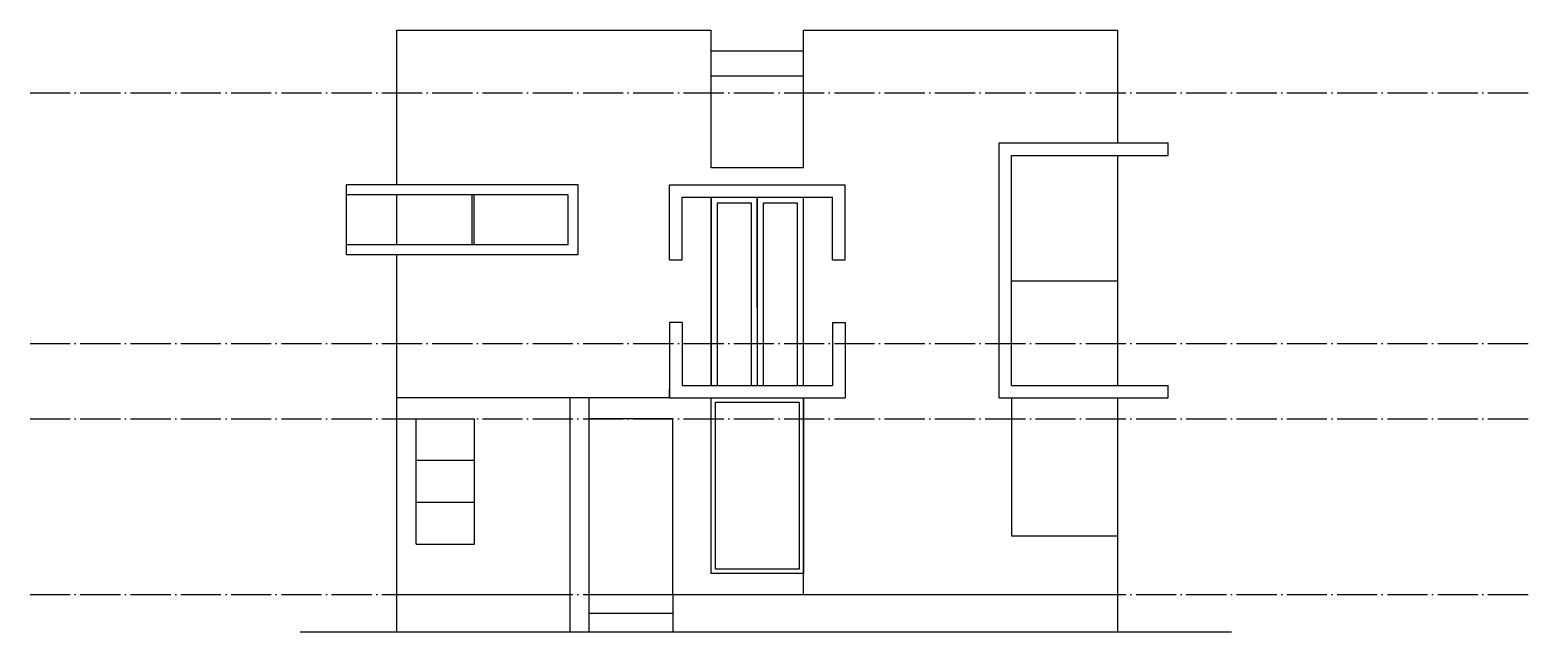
# Model space of a CAD drawing. Header units: metres. Extents: x -16 to 65907, y -5261 to 15511.
# Drawn here: x 19144 to 20938, y 8361 to 9081 of the extents above; entities that cross this region are included whole.
import ezdxf

# ---------------------------------------------------------------- set-up
doc = ezdxf.new("R2010")
doc.units = ezdxf.units.M
doc.linetypes.add('ACAD_ISO04W100', pattern=[30, 24, -3, 0, -3])
for name, color, linetype in [('BC-GREYCOLOR', 8, 'Continuous'), ('BC-WALLS', 1, 'Continuous'), ('BC-WHITECOLOR', 7, 'Continuous')]:
    doc.layers.add(name, color=color, linetype=linetype)

msp = doc.modelspace()

# ---------------------------------------------------------------- linework, layer by layer
at = {"layer": 'BC-GREYCOLOR', "linetype": 'ACAD_ISO04W100', "ltscale": 2}
for p, q in [((19143.903, 9005.951), (20938.257, 9005.951)), ((19143.903, 8705.951), (20938.257, 8705.951)), ((19143.903, 8615.951), (20938.257, 8615.951)), ((19143.903, 8405.951), (20938.257, 8405.951))]:
    msp.add_line(p, q, dxfattribs=at)
at = {"layer": 'BC-GREYCOLOR'}
for p, q in [((19522.377, 8823.951), (19522.377, 8883.951)), ((19582.377, 8823.951), (19582.377, 8883.951)), ((19958.377, 8880.951), (19958.377, 8655.951)), ((20013.377, 8748.531), (20013.377, 8880.951)), ((20013.377, 8880.951), (20013.377, 8655.951)), ((20068.377, 8655.951), (20068.377, 8880.951))]:
    msp.add_line(p, q, dxfattribs=at)
for points in [[(20006.377, 8655.951), (20006.377, 8873.951), (19965.377, 8873.951), (19965.377, 8655.951)], [(20061.377, 8655.951), (20061.377, 8873.951), (20020.377, 8873.951), (20020.377, 8655.951)]]:
    msp.add_lwpolyline(points, dxfattribs=at)
for points in [[(19958.377, 8430.951), (19958.377, 8640.951), (20068.377, 8640.951), (20068.377, 8430.951)], [(19963.377, 8435.951), (19963.377, 8635.951), (20063.377, 8635.951), (20063.377, 8435.951)]]:
    msp.add_lwpolyline(points, close=True, dxfattribs=at)
at = {"layer": 'BC-WALLS'}
msp.add_line((19912.434, 8405.951), (19912.434, 8360.951), dxfattribs=at)
at = {"layer": 'BC-WHITECOLOR'}
for p, q in [((19582.377, 9080.951), (19958.377, 9080.951)), ((19582.377, 8895.951), (19582.377, 9080.951)), ((19958.377, 8915.951), (19958.377, 9080.951)), ((20068.377, 9080.951), (20444.377, 9080.951)), ((20068.377, 8915.951), (20068.377, 9080.951)), ((20444.377, 8945.951), (20444.377, 9080.951)), ((19958.377, 9055.951), (20068.377, 9055.951)), ((19958.377, 9025.951), (20068.377, 9025.951)), ((20302.377, 8640.951), (20302.377, 8945.951)), ((20302.377, 8945.951), (20504.377, 8945.951)), ((20504.377, 8930.951), (20504.377, 8945.951)), ((20317.377, 8930.951), (20504.377, 8930.951)), ((20317.377, 8655.951), (20317.377, 8930.951)), ((20444.377, 8780.951), (20444.377, 8930.951)), ((19799.377, 8895.951), (19522.377, 8895.951)), ((19522.377, 8883.951), (19522.377, 8895.951)), ((19787.377, 8883.951), (19522.377, 8883.951)), ((19672.377, 8823.951), (19672.377, 8883.951)), ((19674.877, 8823.951), (19674.877, 8883.951)), ((19787.377, 8823.951), (19787.377, 8883.951)), ((19799.377, 8811.951), (19799.377, 8895.951)), ((19908.377, 8895.951), (20118.377, 8895.951)), ((19908.377, 8805.951), (19908.377, 8895.951)), ((20118.377, 8805.951), (20118.377, 8895.951)), ((19923.377, 8880.951), (20103.377, 8880.951)), ((19923.377, 8805.951), (19923.377, 8880.951)), ((19958.377, 8655.951), (19958.377, 8880.951)), ((20068.377, 8655.951), (20068.377, 8880.951)), ((20103.377, 8805.951), (20103.377, 8880.951)), ((19787.377, 8823.951), (19522.377, 8823.951)), ((19522.377, 8811.951), (19522.377, 8823.951)), ((19799.377, 8811.951), (19522.377, 8811.951)), ((19582.377, 8360.951), (19582.377, 8811.951)), ((19908.377, 8805.951), (19923.377, 8805.951)), ((20103.377, 8805.951), (20118.377, 8805.951)), ((20317.377, 8780.951), (20444.377, 8780.951)), ((20444.377, 8655.951), (20444.377, 8780.951)), ((19908.377, 8730.951), (19908.377, 8640.951)), ((19923.377, 8730.951), (19908.377, 8730.951)), ((19923.377, 8730.951), (19923.377, 8655.951)), ((20103.377, 8730.951), (20103.377, 8655.951)), ((20103.377, 8730.951), (20118.377, 8730.951)), ((20118.377, 8730.951), (20118.377, 8640.951)), ((19908.377, 8640.951), (19908.377, 8650.951)), ((19923.377, 8655.951), (20103.377, 8655.951)), ((20317.377, 8655.951), (20504.377, 8655.951)), ((20504.377, 8640.951), (20504.377, 8655.951)), ((19908.377, 8640.951), (19582.377, 8640.951)), ((19789.434, 8360.951), (19789.434, 8640.951)), ((19812.434, 8405.951), (19812.434, 8640.951)), ((19908.377, 8640.951), (20118.377, 8640.951)), ((20068.377, 8405.951), (20068.377, 8640.951)), ((20302.377, 8640.951), (20504.377, 8640.951)), ((20317.377, 8640.951), (20317.377, 8475.951)), ((20444.377, 8360.951), (20444.377, 8640.951)), ((19605.377, 8465.951), (19605.377, 8615.951)), ((19605.377, 8615.951), (19675.377, 8615.951)), ((19675.377, 8465.951), (19675.377, 8615.951)), ((19912.434, 8615.951), (19812.434, 8615.951)), ((19812.434, 8405.951), (19812.434, 8615.951)), ((19912.434, 8405.951), (19912.434, 8615.951)), ((19675.377, 8565.951), (19605.377, 8565.951)), ((19675.377, 8515.951), (19605.377, 8515.951)), ((20317.377, 8475.951), (20444.377, 8475.951)), ((19605.377, 8465.951), (19675.377, 8465.951)), ((19582.377, 8405.951), (19789.434, 8405.951)), ((19812.434, 8360.951), (19812.434, 8405.951)), ((19812.434, 8405.951), (20444.377, 8405.951)), ((19812.434, 8383.451), (19912.434, 8383.451)), ((19466.689, 8360.951), (20580.178, 8360.951))]:
    msp.add_line(p, q, dxfattribs=at)
at = {"layer": 'BC-WHITECOLOR', "linetype": 'Continuous'}
msp.add_line((20068.377, 8915.951), (19958.377, 8915.951), dxfattribs=at)

doc.saveas('drawing.dxf')
